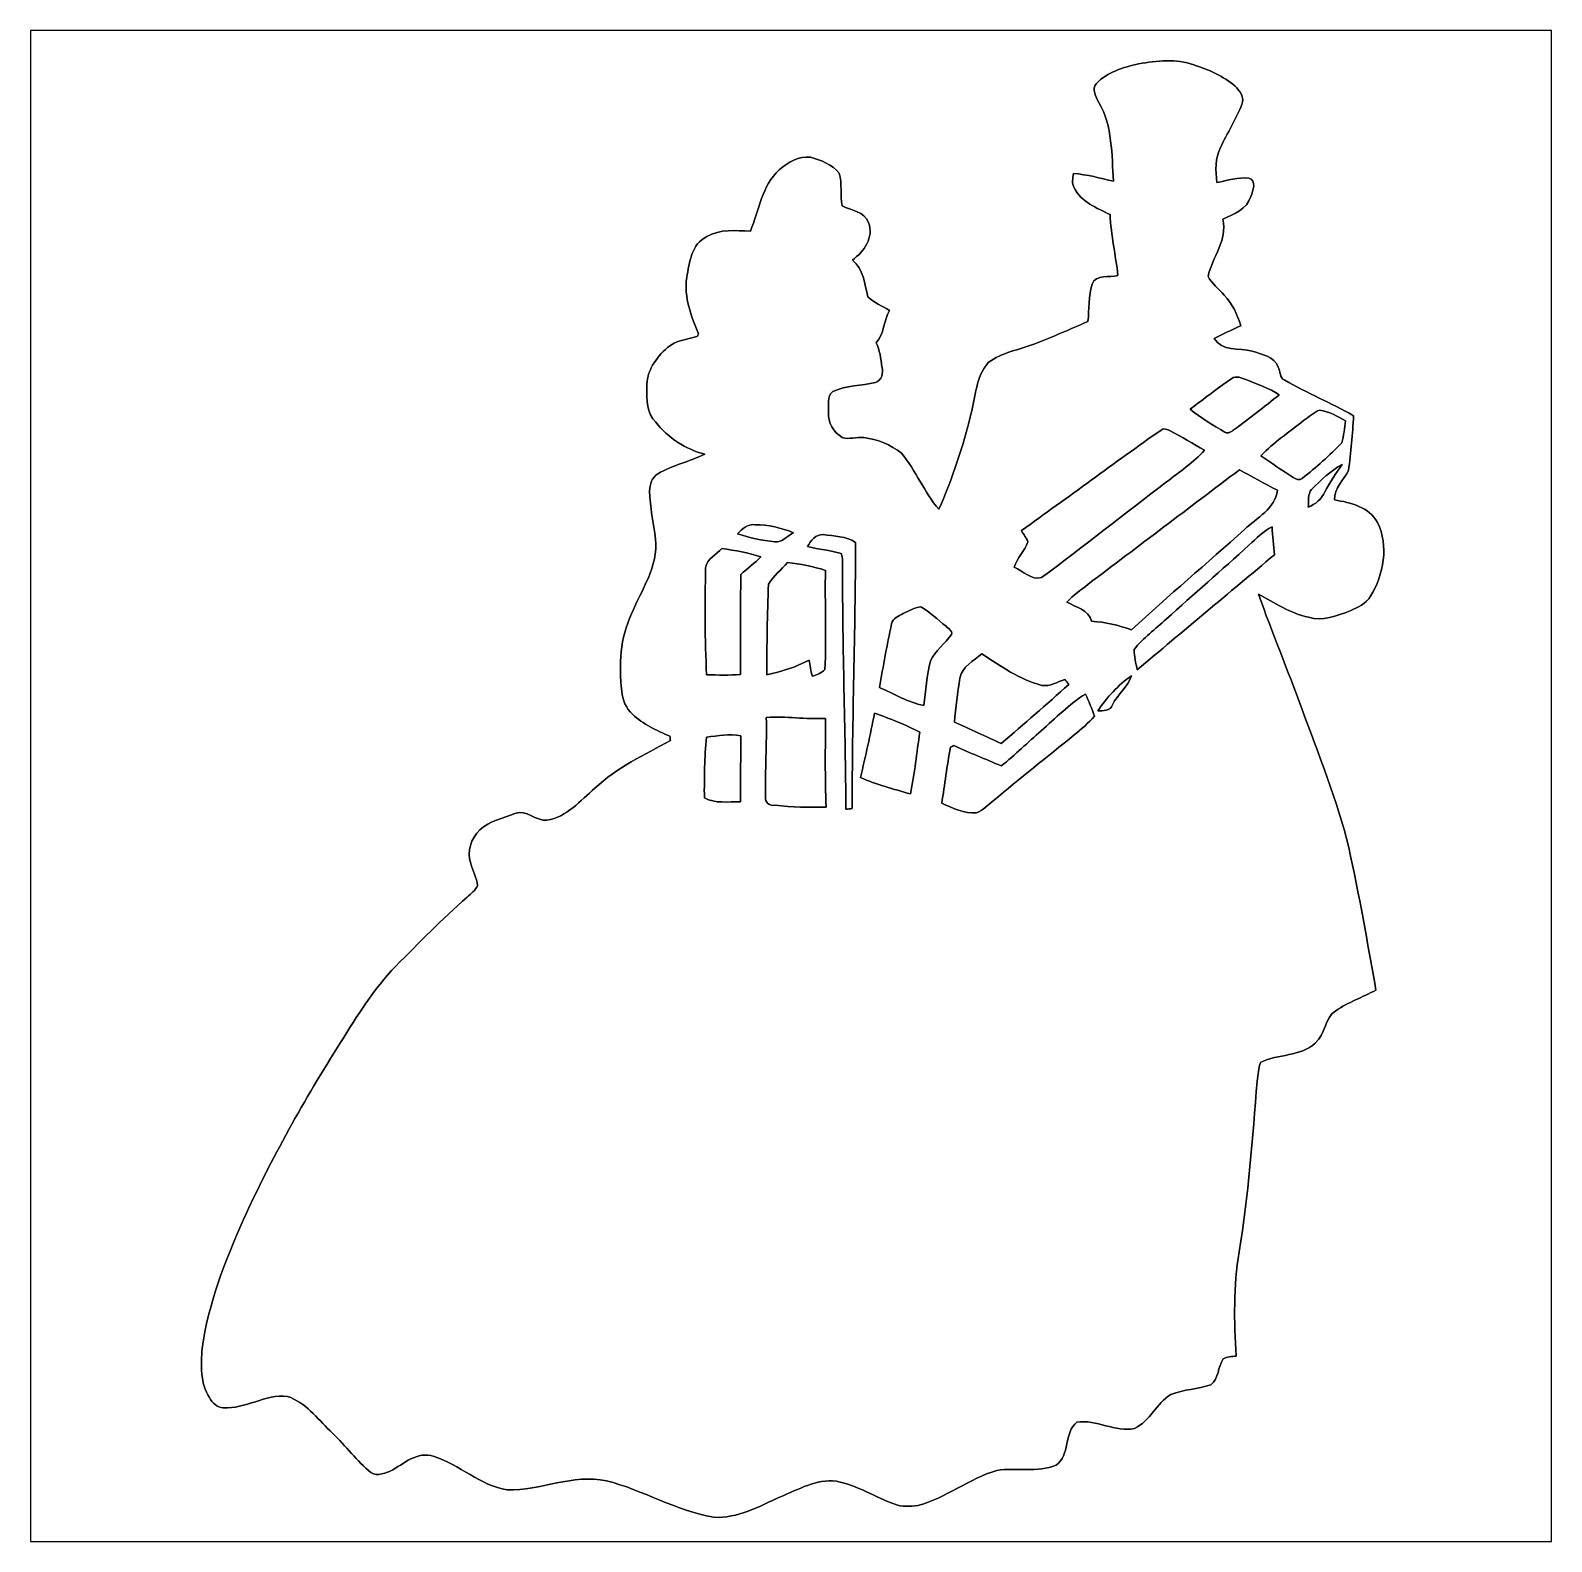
# Model space of a CAD drawing. Header units: centimetres. Extents: x -16.8 to 16.8, y -16.7 to 16.7.
import ezdxf

# ---------------------------------------------------------------- set-up
doc = ezdxf.new("R2010")
doc.units = ezdxf.units.CM
doc.header["$MEASUREMENT"] = 0
doc.layers.add('Layer 1', color=7, linetype='Continuous')

msp = doc.modelspace()

# ---------------------------------------------------------------- linework, layer by layer
at = {"layer": 'Layer 1', "color": 7}
for points, knots in [([(-16.77458, 16.66875), (-16.77458, 16.66875), (16.77458, 16.66875), (16.77458, 16.66875), (16.77458, 16.66875), (16.77458, 16.66875), (16.77458, -16.66875), (16.77458, -16.66875), (16.77458, -16.66875), (16.77458, -16.66875), (-16.77458, -16.66875), (-16.77458, -16.66875), (-16.77458, -16.66875), (-16.77458, -16.66875), (-16.77458, 16.66875), (-16.77458, 16.66875), (-16.77458, 16.66875), (-16.77458, 16.66875), (-16.77458, 16.66875), (-16.77458, 16.66875)], [0, 0, 0, 0, 0.16666667, 0.16666667, 0.16666667, 0.16666667, 0.33333333, 0.33333333, 0.33333333, 0.33333333, 0.5, 0.5, 0.5, 0.5, 0.66666667, 0.66666667, 0.66666667, 0.66666667, 1, 1, 1, 1]), ([(7.66727, 15.93286), (7.33213, 15.85031), (6.97547, 15.75611), (6.73135, 15.49329), (6.73135, 15.49329), (6.63293, 15.36841), (6.72465, 15.20155), (6.78709, 15.07949), (6.78709, 15.07949), (7.0993, 14.55773), (7.06684, 13.92661), (7.11482, 13.34206), (7.11482, 13.34206), (6.82131, 13.4052), (6.53168, 13.49022), (6.23111, 13.51386), (6.23111, 13.51386), (6.2163, 13.40979), (6.1849, 13.29443), (6.24628, 13.19918), (6.24628, 13.19918), (6.40045, 12.88309), (6.74158, 12.74939), (7.03827, 12.60581), (7.03827, 12.60581), (7.05556, 12.15284), (7.15998, 11.7094), (7.21184, 11.26031), (7.21184, 11.26031), (7.02769, 11.20987), (6.72747, 11.29559), (6.63963, 11.07228), (6.63963, 11.07228), (6.56625, 10.80453), (6.57825, 10.5216), (6.54826, 10.24714), (6.54826, 10.24714), (6.15985, 10.08027), (5.77356, 9.90812), (5.38021, 9.7536), (5.38021, 9.7536), (5.03379, 9.62166), (4.64961, 9.5691), (4.34904, 9.33909), (4.34904, 9.33909), (4.0767, 9.02476), (4.07211, 8.5852), (3.9684, 8.20208), (3.9684, 8.20208), (3.79201, 7.48594), (3.56059, 6.77898), (3.26108, 6.10482), (3.26108, 6.10482), (2.93476, 6.48194), (2.75449, 6.95784), (2.43805, 7.3406), (2.43805, 7.3406), (2.19851, 7.52792), (1.90676, 7.65598), (1.60302, 7.68456), (1.60302, 7.68456), (1.44533, 7.70079), (1.28023, 7.63834), (1.12642, 7.6902), (1.12642, 7.6902), (0.94015, 7.80239), (0.81104, 8.01582), (0.82868, 8.23807), (0.82868, 8.23807), (0.83926, 8.38835), (0.78458, 8.59755), (0.92534, 8.70444), (0.92534, 8.70444), (1.21991, 8.83991), (1.55222, 8.82615), (1.86302, 8.9027), (1.86302, 8.9027), (1.99778, 8.94327), (2.04752, 9.12036), (2.00378, 9.24384), (2.00378, 9.24384), (1.98332, 9.42622), (1.95933, 9.61355), (1.87748, 9.77971), (1.87748, 9.77971), (2.05987, 9.97232), (2.04047, 10.26548), (2.17099, 10.48879), (2.17099, 10.48879), (2.0126, 10.58863), (1.83056, 10.6613), (1.69474, 10.79112), (1.69474, 10.79112), (1.62419, 11.07687), (1.59879, 11.40389), (1.35326, 11.60321), (1.35326, 11.60321), (1.61149, 11.78525), (1.8355, 12.1031), (1.70815, 12.43224), (1.70815, 12.43224), (1.62243, 12.67989), (1.32256, 12.69259), (1.12607, 12.79631), (1.12607, 12.79631), (1.08232, 13.03302), (1.13489, 13.28526), (1.06116, 13.51597), (1.06116, 13.51597), (0.91969, 13.71882), (0.65793, 13.79996), (0.43356, 13.87157), (0.43356, 13.87157), (0.17216, 13.90191), (-0.06985, 13.75939), (-0.25894, 13.59394), (-0.25894, 13.59394), (-0.63853, 13.23975), (-0.71155, 12.70459), (-0.89394, 12.24315), (-0.89394, 12.24315), (-1.21744, 12.24915), (-1.56422, 12.29325), (-1.85455, 12.12039), (-1.85455, 12.12039), (-2.19357, 11.96481), (-2.24473, 11.54148), (-2.29976, 11.21798), (-2.29976, 11.21798), (-2.36396, 10.78195), (-2.20098, 10.36637), (-2.03764, 9.97267), (-2.03764, 9.97267), (-2.04646, 9.95786), (-2.06446, 9.92787), (-2.07328, 9.9127), (-2.07328, 9.9127), (-2.29482, 9.85202), (-2.54706, 9.83615), (-2.72309, 9.67176), (-2.72309, 9.67176), (-2.98097, 9.45233), (-3.19193, 9.14188), (-3.18206, 8.79016), (-3.18206, 8.79016), (-3.17853, 8.52558), (-3.18453, 8.2236), (-2.98379, 8.02358), (-2.98379, 8.02358), (-2.71251, 7.67927), (-2.32586, 7.42879), (-1.90147, 7.31979), (-1.90147, 7.31979), (-2.23943, 7.15786), (-2.61444, 7.07884), (-2.93829, 6.88728), (-2.93829, 6.88728), (-3.07164, 6.81179), (-3.10974, 6.65127), (-3.1175, 6.50875), (-3.1175, 6.50875), (-3.11291, 6.15139), (-3.03354, 5.80143), (-2.98838, 5.44865), (-2.98838, 5.44865), (-2.91959, 4.84364), (-3.30341, 4.3307), (-3.51473, 3.79589), (-3.51473, 3.79589), (-3.77366, 3.27096), (-3.79307, 2.66453), (-3.73274, 2.09303), (-3.73274, 2.09303), (-3.71969, 1.90077), (-3.64102, 1.71309), (-3.49744, 1.58256), (-3.49744, 1.58256), (-3.26214, 1.36278), (-2.96298, 1.22661), (-2.67088, 1.09855), (-2.67088, 1.09855), (-2.66841, 1.07491), (-2.66347, 1.02729), (-2.661, 1.0033), (-2.661, 1.0033), (-3.2318, 0.68121), (-3.84845, 0.41416), (-4.32329, -0.05115), (-4.32329, -0.05115), (-4.65138, -0.3175), (-4.94277, -0.68827), (-5.38374, -0.75706), (-5.38374, -0.75706), (-5.62998, -0.77717), (-5.842, -0.50483), (-6.08859, -0.60889), (-6.08859, -0.60889), (-6.35282, -0.71296), (-6.65057, -0.76623), (-6.86364, -0.96767), (-6.86364, -0.96767), (-7.05168, -1.15711), (-7.16598, -1.44427), (-7.05908, -1.70639), (-7.05908, -1.70639), (-7.02804, -1.87325), (-6.92503, -2.02283), (-6.91268, -2.19322), (-6.91268, -2.19322), (-6.95819, -2.30293), (-7.05944, -2.37419), (-7.1434, -2.45322), (-7.1434, -2.45322), (-7.69338, -2.93582), (-8.20843, -3.45687), (-8.71961, -3.98004), (-8.71961, -3.98004), (-9.20926, -4.47322), (-9.56592, -5.07577), (-9.93493, -5.65961), (-9.93493, -5.65961), (-10.73503, -6.91691), (-11.46457, -8.22078), (-12.08193, -9.57792), (-12.08193, -9.57792), (-12.48022, -10.48491), (-12.85452, -11.41836), (-12.98681, -12.40614), (-12.98681, -12.40614), (-13.00692, -12.7695), (-13.04114, -13.17731), (-12.82136, -13.49304), (-12.82136, -13.49304), (-12.77161, -13.61687), (-12.65343, -13.70789), (-12.52008, -13.716), (-12.52008, -13.716), (-12.02619, -13.75304), (-11.59863, -13.40697), (-11.10192, -13.46553), (-11.10192, -13.46553), (-10.71174, -13.60099), (-10.45457, -13.94601), (-10.16706, -14.22435), (-10.16706, -14.22435), (-9.87108, -14.50481), (-9.62237, -14.83148), (-9.31792, -15.10312), (-9.31792, -15.10312), (-9.19374, -15.24388), (-8.98666, -15.18179), (-8.8392, -15.11406), (-8.8392, -15.11406), (-8.53581, -14.95707), (-8.25077, -14.66321), (-7.87365, -14.79021), (-7.87365, -14.79021), (-7.30673, -14.97048), (-6.858, -15.43509), (-6.25828, -15.52998), (-6.25828, -15.52998), (-5.52097, -15.54339), (-4.81365, -15.17262), (-4.07247, -15.32643), (-4.07247, -15.32643), (-3.26249, -15.53139), (-2.534, -15.98789), (-1.70603, -16.13253), (-1.70603, -16.13253), (-1.17263, -16.16322), (-0.70097, -15.88876), (-0.22966, -15.68132), (-0.22966, -15.68132), (0.16228, -15.51764), (0.55668, -15.28445), (1.00013, -15.33878), (1.00013, -15.33878), (1.45909, -15.4245), (1.85314, -15.6905), (2.28741, -15.84678), (2.28741, -15.84678), (2.44898, -15.90604), (2.62537, -15.89546), (2.794, -15.87571), (2.794, -15.87571), (3.41559, -15.70849), (3.92571, -15.27916), (4.54166, -15.09854), (4.54166, -15.09854), (4.97276, -15.03433), (5.43384, -15.15145), (5.8487, -14.986), (5.8487, -14.986), (6.15738, -14.76304), (6.01133, -14.26916), (6.30767, -14.03421), (6.30767, -14.03421), (6.73559, -13.96612), (7.14904, -14.26351), (7.57731, -14.17249), (7.57731, -14.17249), (7.91951, -14.01586), (8.0578, -13.60911), (8.37953, -13.42566), (8.37953, -13.42566), (8.65752, -13.3029), (8.97572, -13.31489), (9.25936, -13.208), (9.25936, -13.208), (9.44774, -13.07641), (9.40329, -12.80795), (9.53488, -12.63967), (9.53488, -12.63967), (9.61355, -12.57759), (9.72397, -12.59381), (9.81745, -12.57582), (9.81745, -12.57582), (9.77159, -11.81065), (9.75536, -11.0363), (9.88519, -10.27818), (9.88519, -10.27818), (10.09015, -9.03005), (10.17834, -7.76711), (10.28206, -6.50804), (10.28206, -6.50804), (10.30887, -6.37293), (10.29547, -6.21947), (10.36179, -6.09459), (10.36179, -6.09459), (10.74208, -5.90303), (11.23844, -5.97782), (11.563, -5.67126), (11.563, -5.67126), (11.78913, -5.48111), (11.76196, -5.12516), (12.01349, -4.95864), (12.01349, -4.95864), (12.28901, -4.7692), (12.60863, -4.65984), (12.90179, -4.50144), (12.90179, -4.50144), (12.7127, -3.45052), (12.53314, -2.39677), (12.3003, -1.35431), (12.3003, -1.35431), (12.04489, -0.30586), (11.63461, 0.69532), (11.26631, 1.70674), (11.26631, 1.70674), (10.95834, 2.5527), (10.60944, 3.38349), (10.31064, 4.23263), (10.31064, 4.23263), (10.67012, 4.04848), (11.00772, 3.80153), (11.41271, 3.72428), (11.41271, 3.72428), (11.72139, 3.62656), (12.04101, 3.75461), (12.32888, 3.86186), (12.32888, 3.86186), (12.49609, 3.94123), (12.68342, 4.02026), (12.7822, 4.18641), (12.7822, 4.18641), (13.07006, 4.66231), (13.1893, 5.29696), (12.93707, 5.81166), (12.93707, 5.81166), (12.75186, 6.15915), (12.34299, 6.25193), (11.98739, 6.31119), (11.98739, 6.31119), (11.98033, 6.5719), (12.18177, 6.74582), (12.29642, 6.95784), (12.29642, 6.95784), (12.35181, 7.35894), (12.38391, 7.76464), (12.40719, 8.16963), (12.40719, 8.16963), (11.91225, 8.45185), (11.38167, 8.66599), (10.88849, 8.95068), (10.88849, 8.95068), (10.77172, 8.99583), (10.79747, 9.15776), (10.74349, 9.24172), (10.74349, 9.24172), (10.66341, 9.47455), (10.37484, 9.52959), (10.16847, 9.59344), (10.16847, 9.59344), (9.88554, 9.66929), (9.50666, 9.58144), (9.33168, 9.87496), (9.33168, 9.87496), (9.52606, 9.97303), (9.72397, 10.06299), (9.92152, 10.15436), (9.92152, 10.15436), (9.84673, 10.39954), (9.73702, 10.63943), (9.55534, 10.82463), (9.55534, 10.82463), (9.44069, 10.96786), (9.28299, 11.07757), (9.19727, 11.24232), (9.19727, 11.24232), (9.29252, 11.66812), (9.62836, 12.03925), (9.52712, 12.5028), (9.52712, 12.5028), (9.7663, 12.6178), (10.05734, 12.72258), (10.14201, 13.00339), (10.14201, 13.00339), (10.19351, 13.12862), (10.27289, 13.36216), (10.09615, 13.4112), (10.09615, 13.4112), (9.85837, 13.43731), (9.62484, 13.35546), (9.39306, 13.31136), (9.39306, 13.31136), (9.36413, 13.57066), (9.34579, 13.85252), (9.47455, 14.08818), (9.47455, 14.08818), (9.62201, 14.4078), (9.81322, 14.7066), (9.94481, 15.03362), (9.94481, 15.03362), (10.00795, 15.18461), (9.90106, 15.33701), (9.79664, 15.43932), (9.79664, 15.43932), (9.53135, 15.66051), (9.21173, 15.80762), (8.884, 15.90851), (8.884, 15.90851), (8.49418, 16.05774), (8.06803, 15.99636), (7.66727, 15.93286)], [0, 0, 0, 0, 0.00892857, 0.00892857, 0.00892857, 0.00892857, 0.01785714, 0.01785714, 0.01785714, 0.01785714, 0.02678571, 0.02678571, 0.02678571, 0.02678571, 0.03571429, 0.03571429, 0.03571429, 0.03571429, 0.04464286, 0.04464286, 0.04464286, 0.04464286, 0.05357143, 0.05357143, 0.05357143, 0.05357143, 0.0625, 0.0625, 0.0625, 0.0625, 0.07142857, 0.07142857, 0.07142857, 0.07142857, 0.08035714, 0.08035714, 0.08035714, 0.08035714, 0.08928571, 0.08928571, 0.08928571, 0.08928571, 0.09821429, 0.09821429, 0.09821429, 0.09821429, 0.10714286, 0.10714286, 0.10714286, 0.10714286, 0.11607143, 0.11607143, 0.11607143, 0.11607143, 0.125, 0.125, 0.125, 0.125, 0.13392857, 0.13392857, 0.13392857, 0.13392857, 0.14285714, 0.14285714, 0.14285714, 0.14285714, 0.15178571, 0.15178571, 0.15178571, 0.15178571, 0.16071429, 0.16071429, 0.16071429, 0.16071429, 0.16964286, 0.16964286, 0.16964286, 0.16964286, 0.17857143, 0.17857143, 0.17857143, 0.17857143, 0.1875, 0.1875, 0.1875, 0.1875, 0.19642857, 0.19642857, 0.19642857, 0.19642857, 0.20535714, 0.20535714, 0.20535714, 0.20535714, 0.21428571, 0.21428571, 0.21428571, 0.21428571, 0.22321429, 0.22321429, 0.22321429, 0.22321429, 0.23214286, 0.23214286, 0.23214286, 0.23214286, 0.24107143, 0.24107143, 0.24107143, 0.24107143, 0.25, 0.25, 0.25, 0.25, 0.25892857, 0.25892857, 0.25892857, 0.25892857, 0.26785714, 0.26785714, 0.26785714, 0.26785714, 0.27678571, 0.27678571, 0.27678571, 0.27678571, 0.28571429, 0.28571429, 0.28571429, 0.28571429, 0.29464286, 0.29464286, 0.29464286, 0.29464286, 0.30357143, 0.30357143, 0.30357143, 0.30357143, 0.3125, 0.3125, 0.3125, 0.3125, 0.32142857, 0.32142857, 0.32142857, 0.32142857, 0.33035714, 0.33035714, 0.33035714, 0.33035714, 0.33928571, 0.33928571, 0.33928571, 0.33928571, 0.34821429, 0.34821429, 0.34821429, 0.34821429, 0.35714286, 0.35714286, 0.35714286, 0.35714286, 0.36607143, 0.36607143, 0.36607143, 0.36607143, 0.375, 0.375, 0.375, 0.375, 0.38392857, 0.38392857, 0.38392857, 0.38392857, 0.39285714, 0.39285714, 0.39285714, 0.39285714, 0.40178571, 0.40178571, 0.40178571, 0.40178571, 0.41071429, 0.41071429, 0.41071429, 0.41071429, 0.41964286, 0.41964286, 0.41964286, 0.41964286, 0.42857143, 0.42857143, 0.42857143, 0.42857143, 0.4375, 0.4375, 0.4375, 0.4375, 0.44642857, 0.44642857, 0.44642857, 0.44642857, 0.45535714, 0.45535714, 0.45535714, 0.45535714, 0.46428571, 0.46428571, 0.46428571, 0.46428571, 0.47321429, 0.47321429, 0.47321429, 0.47321429, 0.48214286, 0.48214286, 0.48214286, 0.48214286, 0.49107143, 0.49107143, 0.49107143, 0.49107143, 0.5, 0.5, 0.5, 0.5, 0.50892857, 0.50892857, 0.50892857, 0.50892857, 0.51785714, 0.51785714, 0.51785714, 0.51785714, 0.52678571, 0.52678571, 0.52678571, 0.52678571, 0.53571429, 0.53571429, 0.53571429, 0.53571429, 0.54464286, 0.54464286, 0.54464286, 0.54464286, 0.55357143, 0.55357143, 0.55357143, 0.55357143, 0.5625, 0.5625, 0.5625, 0.5625, 0.57142857, 0.57142857, 0.57142857, 0.57142857, 0.58035714, 0.58035714, 0.58035714, 0.58035714, 0.58928571, 0.58928571, 0.58928571, 0.58928571, 0.59821429, 0.59821429, 0.59821429, 0.59821429, 0.60714286, 0.60714286, 0.60714286, 0.60714286, 0.61607143, 0.61607143, 0.61607143, 0.61607143, 0.625, 0.625, 0.625, 0.625, 0.63392857, 0.63392857, 0.63392857, 0.63392857, 0.64285714, 0.64285714, 0.64285714, 0.64285714, 0.65178571, 0.65178571, 0.65178571, 0.65178571, 0.66071429, 0.66071429, 0.66071429, 0.66071429, 0.66964286, 0.66964286, 0.66964286, 0.66964286, 0.67857143, 0.67857143, 0.67857143, 0.67857143, 0.6875, 0.6875, 0.6875, 0.6875, 0.69642857, 0.69642857, 0.69642857, 0.69642857, 0.70535714, 0.70535714, 0.70535714, 0.70535714, 0.71428571, 0.71428571, 0.71428571, 0.71428571, 0.72321429, 0.72321429, 0.72321429, 0.72321429, 0.73214286, 0.73214286, 0.73214286, 0.73214286, 0.74107143, 0.74107143, 0.74107143, 0.74107143, 0.75, 0.75, 0.75, 0.75, 0.75892857, 0.75892857, 0.75892857, 0.75892857, 0.76785714, 0.76785714, 0.76785714, 0.76785714, 0.77678571, 0.77678571, 0.77678571, 0.77678571, 0.78571429, 0.78571429, 0.78571429, 0.78571429, 0.79464286, 0.79464286, 0.79464286, 0.79464286, 0.80357143, 0.80357143, 0.80357143, 0.80357143, 0.8125, 0.8125, 0.8125, 0.8125, 0.82142857, 0.82142857, 0.82142857, 0.82142857, 0.83035714, 0.83035714, 0.83035714, 0.83035714, 0.83928571, 0.83928571, 0.83928571, 0.83928571, 0.84821429, 0.84821429, 0.84821429, 0.84821429, 0.85714286, 0.85714286, 0.85714286, 0.85714286, 0.86607143, 0.86607143, 0.86607143, 0.86607143, 0.875, 0.875, 0.875, 0.875, 0.88392857, 0.88392857, 0.88392857, 0.88392857, 0.89285714, 0.89285714, 0.89285714, 0.89285714, 0.90178571, 0.90178571, 0.90178571, 0.90178571, 0.91071429, 0.91071429, 0.91071429, 0.91071429, 0.91964286, 0.91964286, 0.91964286, 0.91964286, 0.92857143, 0.92857143, 0.92857143, 0.92857143, 0.9375, 0.9375, 0.9375, 0.9375, 0.94642857, 0.94642857, 0.94642857, 0.94642857, 0.95535714, 0.95535714, 0.95535714, 0.95535714, 0.96428571, 0.96428571, 0.96428571, 0.96428571, 0.97321429, 0.97321429, 0.97321429, 0.97321429, 0.98214286, 0.98214286, 0.98214286, 0.98214286, 1, 1, 1, 1]), ([(9.71338, 8.98525), (9.81675, 9.06709), (9.9441, 8.99583), (10.05029, 8.9602), (10.05029, 8.9602), (10.29088, 8.85402), (10.54911, 8.77852), (10.76784, 8.62859), (10.76784, 8.62859), (10.4394, 8.37036), (10.11343, 8.1086), (9.77618, 7.86165), (9.77618, 7.86165), (9.71621, 7.82461), (9.64247, 7.76111), (9.57016, 7.80627), (9.57016, 7.80627), (9.30522, 7.95972), (9.03817, 8.1153), (8.80533, 8.31532), (8.80533, 8.31532), (9.10731, 8.53969), (9.40435, 8.77111), (9.71338, 8.98525)], [0, 0, 0, 0, 0.14285714, 0.14285714, 0.14285714, 0.14285714, 0.28571429, 0.28571429, 0.28571429, 0.28571429, 0.42857143, 0.42857143, 0.42857143, 0.42857143, 0.57142857, 0.57142857, 0.57142857, 0.57142857, 0.71428571, 0.71428571, 0.71428571, 0.71428571, 1, 1, 1, 1]), ([(11.30512, 8.06203), (11.42259, 8.13894), (11.52701, 8.2483), (11.66389, 8.29239), (11.66389, 8.29239), (11.8685, 8.26488), (12.04983, 8.15234), (12.23081, 8.05921), (12.23081, 8.05921), (12.20329, 7.89658), (12.19623, 7.7276), (12.14579, 7.57026), (12.14579, 7.57026), (11.87767, 7.28733), (11.58134, 7.0291), (11.27584, 6.78639), (11.27584, 6.78639), (11.21481, 6.73523), (11.13331, 6.77051), (11.07475, 6.80579), (11.07475, 6.80579), (10.83381, 6.95995), (10.60168, 7.12646), (10.36391, 7.28451), (10.36391, 7.28451), (10.64719, 7.57872), (10.98691, 7.80838), (11.30512, 8.06203)], [0, 0, 0, 0, 0.125, 0.125, 0.125, 0.125, 0.25, 0.25, 0.25, 0.25, 0.375, 0.375, 0.375, 0.375, 0.5, 0.5, 0.5, 0.5, 0.625, 0.625, 0.625, 0.625, 0.75, 0.75, 0.75, 0.75, 1, 1, 1, 1]), ([(8.16187, 7.85354), (8.2229, 7.90399), (8.30298, 7.86518), (8.36471, 7.83625), (8.36471, 7.83625), (8.62012, 7.69867), (8.86954, 7.5498), (9.12213, 7.40657), (9.12213, 7.40657), (8.87659, 7.13564), (8.56897, 6.93314), (8.28499, 6.70666), (8.28499, 6.70666), (7.35859, 6.0131), (6.45971, 5.28214), (5.52626, 4.59916), (5.52626, 4.59916), (5.30613, 4.52967), (5.11069, 4.74663), (4.92301, 4.82741), (4.92301, 4.82741), (4.98581, 5.03343), (5.14632, 5.18724), (5.2264, 5.38339), (5.2264, 5.38339), (5.19571, 5.47546), (5.13009, 5.55061), (5.08106, 5.63316), (5.08106, 5.63316), (6.11082, 6.3694), (7.12752, 7.12399), (8.16187, 7.85354)], [0, 0, 0, 0, 0.11111111, 0.11111111, 0.11111111, 0.11111111, 0.22222222, 0.22222222, 0.22222222, 0.22222222, 0.33333333, 0.33333333, 0.33333333, 0.33333333, 0.44444444, 0.44444444, 0.44444444, 0.44444444, 0.55555556, 0.55555556, 0.55555556, 0.55555556, 0.66666667, 0.66666667, 0.66666667, 0.66666667, 0.77777778, 0.77777778, 0.77777778, 0.77777778, 1, 1, 1, 1]), ([(11.48327, 6.54226), (11.68682, 6.74723), (11.89814, 6.95466), (12.1539, 7.09401), (12.1539, 7.09401), (12.01843, 6.89786), (11.88544, 6.69996), (11.77713, 6.48794), (11.77713, 6.48794), (11.69952, 6.33095), (11.56794, 6.20924), (11.40248, 6.15244), (11.40248, 6.15244), (11.43212, 6.27204), (11.38167, 6.44243), (11.48327, 6.54226)], [0, 0, 0, 0, 0.2, 0.2, 0.2, 0.2, 0.4, 0.4, 0.4, 0.4, 0.6, 0.6, 0.6, 0.6, 1, 1, 1, 1]), ([(6.55461, 4.45135), (7.66621, 5.29343), (8.77817, 6.13481), (9.88977, 6.97653), (9.88977, 6.97653), (10.16882, 6.82554), (10.44434, 6.66679), (10.72762, 6.52321), (10.72762, 6.52321), (10.68211, 6.11505), (10.27112, 5.91749), (10.00478, 5.65856), (10.00478, 5.65856), (9.17787, 4.91561), (8.32485, 4.20088), (7.51099, 3.44417), (7.51099, 3.44417), (7.22665, 3.54683), (6.93102, 3.61703), (6.62869, 3.63361), (6.62869, 3.63361), (6.56308, 3.88938), (6.28897, 3.94229), (6.08718, 4.05589), (6.08718, 4.05589), (6.22335, 4.20934), (6.3941, 4.32541), (6.55461, 4.45135)], [0, 0, 0, 0, 0.125, 0.125, 0.125, 0.125, 0.25, 0.25, 0.25, 0.25, 0.375, 0.375, 0.375, 0.375, 0.5, 0.5, 0.5, 0.5, 0.625, 0.625, 0.625, 0.625, 0.75, 0.75, 0.75, 0.75, 1, 1, 1, 1]), ([(-1.17969, 5.56648), (-1.07174, 5.66491), (-0.95744, 5.78697), (-0.79234, 5.76263), (-0.79234, 5.76263), (-0.50165, 5.76686), (-0.21202, 5.69278), (0.0575, 5.588), (0.0575, 5.588), (-0.07832, 5.52591), (-0.19262, 5.36716), (-0.35772, 5.38974), (-0.35772, 5.38974), (-0.63747, 5.41584), (-0.9144, 5.47441), (-1.17969, 5.56648)], [0, 0, 0, 0, 0.2, 0.2, 0.2, 0.2, 0.4, 0.4, 0.4, 0.4, 0.6, 0.6, 0.6, 0.6, 1, 1, 1, 1]), ([(10.10003, 5.31636), (10.26231, 5.45994), (10.41753, 5.61552), (10.60909, 5.72064), (10.60909, 5.72064), (10.61826, 5.51392), (10.64154, 5.30825), (10.66447, 5.10258), (10.66447, 5.10258), (9.65588, 4.25662), (8.64482, 3.41383), (7.63834, 2.5654), (7.63834, 2.5654), (7.59954, 2.71004), (7.57026, 2.85891), (7.56708, 3.00849), (7.56708, 3.00849), (7.76534, 3.2699), (8.03769, 3.4611), (8.27687, 3.68265), (8.27687, 3.68265), (8.88259, 4.22945), (9.49995, 4.76321), (10.10003, 5.31636)], [0, 0, 0, 0, 0.14285714, 0.14285714, 0.14285714, 0.14285714, 0.28571429, 0.28571429, 0.28571429, 0.28571429, 0.42857143, 0.42857143, 0.42857143, 0.42857143, 0.57142857, 0.57142857, 0.57142857, 0.57142857, 0.71428571, 0.71428571, 0.71428571, 0.71428571, 1, 1, 1, 1]), ([(0.36654, 5.28073), (0.4318, 5.41302), (0.5461, 5.55978), (0.71049, 5.54567), (0.71049, 5.54567), (0.94721, 5.51004), (1.2192, 5.51533), (1.42169, 5.37422), (1.42169, 5.37422), (1.42487, 3.41736), (1.34444, 1.46085), (1.35114, -0.49636), (1.35114, -0.49636), (1.30457, -0.502), (1.25801, -0.50765), (1.21214, -0.51364), (1.21214, -0.51364), (1.19874, 1.25589), (1.13312, 3.02472), (1.13736, 4.7946), (1.13736, 4.7946), (1.13277, 4.90502), (1.14618, 5.02073), (1.10596, 5.12621), (1.10596, 5.12621), (0.86466, 5.19959), (0.61136, 5.22252), (0.36654, 5.28073)], [0, 0, 0, 0, 0.125, 0.125, 0.125, 0.125, 0.25, 0.25, 0.25, 0.25, 0.375, 0.375, 0.375, 0.375, 0.5, 0.5, 0.5, 0.5, 0.625, 0.625, 0.625, 0.625, 0.75, 0.75, 0.75, 0.75, 1, 1, 1, 1]), ([(-1.52188, 5.24192), (-1.23225, 5.19536), (-0.94086, 5.14703), (-0.66181, 5.0546), (-0.66181, 5.0546), (-0.80398, 4.91878), (-0.9592, 4.79743), (-1.10808, 4.66937), (-1.10808, 4.66937), (-1.11407, 3.93382), (-1.11054, 3.19828), (-1.11054, 2.46274), (-1.11054, 2.46274), (-1.35925, 2.43381), (-1.61114, 2.45322), (-1.8609, 2.45039), (-1.8609, 2.45039), (-1.90041, 3.23815), (-1.899, 4.02802), (-1.88207, 4.81647), (-1.88207, 4.81647), (-1.85349, 5.01227), (-1.64394, 5.10399), (-1.52188, 5.24192)], [0, 0, 0, 0, 0.14285714, 0.14285714, 0.14285714, 0.14285714, 0.28571429, 0.28571429, 0.28571429, 0.28571429, 0.42857143, 0.42857143, 0.42857143, 0.42857143, 0.57142857, 0.57142857, 0.57142857, 0.57142857, 0.71428571, 0.71428571, 0.71428571, 0.71428571, 1, 1, 1, 1]), ([(-0.07408, 4.92831), (0.20849, 4.89832), (0.48824, 4.84223), (0.75953, 4.75721), (0.75953, 4.75721), (0.74507, 4.02766), (0.78564, 3.29565), (0.74648, 2.56752), (0.74648, 2.56752), (0.67592, 2.48532), (0.56515, 2.45957), (0.46955, 2.41935), (0.46955, 2.41935), (0.43568, 2.53718), (0.41628, 2.65783), (0.39723, 2.77848), (0.39723, 2.77848), (0.10689, 2.61655), (-0.21273, 2.52659), (-0.53375, 2.44969), (-0.53375, 2.44969), (-0.53199, 3.1182), (-0.52317, 3.78707), (-0.49636, 4.45488), (-0.49636, 4.45488), (-0.37994, 4.63268), (-0.21837, 4.77379), (-0.07408, 4.92831)], [0, 0, 0, 0, 0.125, 0.125, 0.125, 0.125, 0.25, 0.25, 0.25, 0.25, 0.375, 0.375, 0.375, 0.375, 0.5, 0.5, 0.5, 0.5, 0.625, 0.625, 0.625, 0.625, 0.75, 0.75, 0.75, 0.75, 1, 1, 1, 1]), ([(2.47403, 3.80683), (2.59962, 3.86115), (2.72415, 3.94053), (2.86279, 3.95076), (2.86279, 3.95076), (3.06493, 3.83364), (3.2385, 3.67277), (3.41983, 3.52531), (3.41983, 3.52531), (3.46886, 3.47557), (3.55953, 3.42688), (3.54295, 3.34222), (3.54295, 3.34222), (3.39372, 3.14184), (3.18488, 2.98697), (3.07305, 2.75907), (3.07305, 2.75907), (2.99579, 2.43628), (2.9785, 2.10291), (2.92735, 1.77553), (2.92735, 1.77553), (2.57881, 1.84326), (2.27295, 2.032), (1.95227, 2.17417), (1.95227, 2.17417), (2.03306, 2.64301), (2.11984, 3.11079), (2.2165, 3.57681), (2.2165, 3.57681), (2.23308, 3.70734), (2.37949, 3.74474), (2.47403, 3.80683)], [0, 0, 0, 0, 0.11111111, 0.11111111, 0.11111111, 0.11111111, 0.22222222, 0.22222222, 0.22222222, 0.22222222, 0.33333333, 0.33333333, 0.33333333, 0.33333333, 0.44444444, 0.44444444, 0.44444444, 0.44444444, 0.55555556, 0.55555556, 0.55555556, 0.55555556, 0.66666667, 0.66666667, 0.66666667, 0.66666667, 0.77777778, 0.77777778, 0.77777778, 0.77777778, 1, 1, 1, 1]), ([(3.72498, 2.3816), (3.76802, 2.63701), (4.03648, 2.7626), (4.21076, 2.91924), (4.21076, 2.91924), (4.62668, 2.64583), (5.04261, 2.34703), (5.53191, 2.22038), (5.53191, 2.22038), (5.71535, 2.18899), (5.87375, 2.29694), (6.04167, 2.34879), (6.04167, 2.34879), (6.07025, 2.31281), (6.09882, 2.27647), (6.1281, 2.24014), (6.1281, 2.24014), (5.63492, 1.80058), (5.14103, 1.36137), (4.63515, 0.93627), (4.63515, 0.93627), (4.29366, 1.09326), (3.95605, 1.25836), (3.60962, 1.40476), (3.60962, 1.40476), (3.62373, 1.73284), (3.67594, 2.0574), (3.72498, 2.3816)], [0, 0, 0, 0, 0.125, 0.125, 0.125, 0.125, 0.25, 0.25, 0.25, 0.25, 0.375, 0.375, 0.375, 0.375, 0.5, 0.5, 0.5, 0.5, 0.625, 0.625, 0.625, 0.625, 0.75, 0.75, 0.75, 0.75, 1, 1, 1, 1]), ([(6.76487, 1.65559), (6.9663, 1.95333), (7.21713, 2.22814), (7.5124, 2.43381), (7.5124, 2.43381), (7.42632, 2.18581), (7.19878, 2.02741), (7.0933, 1.78964), (7.0933, 1.78964), (7.0425, 1.65488), (6.8834, 1.66441), (6.76487, 1.65559)], [0, 0, 0, 0, 0.25, 0.25, 0.25, 0.25, 0.5, 0.5, 0.5, 0.5, 1, 1, 1, 1]), ([(5.51956, 1.21849), (5.83953, 1.49437), (6.1341, 1.80552), (6.49534, 2.02918), (6.49534, 2.02918), (6.56661, 1.86831), (6.6361, 1.70533), (6.69325, 1.53846), (6.69325, 1.53846), (6.55461, 1.39065), (6.4075, 1.25095), (6.2484, 1.12536), (6.2484, 1.12536), (5.64797, 0.64417), (5.04719, 0.16404), (4.4577, -0.3302), (4.4577, -0.3302), (4.33705, -0.41839), (4.23298, -0.53693), (4.09116, -0.59161), (4.09116, -0.59161), (3.82058, -0.61101), (3.56658, -0.49001), (3.32564, -0.381), (3.32564, -0.381), (3.38914, 0.03104), (3.43994, 0.44521), (3.51719, 0.85513), (3.51719, 0.85513), (3.53519, 0.86431), (3.57187, 0.88265), (3.58987, 0.89182), (3.58987, 0.89182), (3.93594, 0.73554), (4.28766, 0.59196), (4.63726, 0.44415), (4.63726, 0.44415), (4.94489, 0.68686), (5.22323, 0.96308), (5.51956, 1.21849)], [0, 0, 0, 0, 0.09090909, 0.09090909, 0.09090909, 0.09090909, 0.18181818, 0.18181818, 0.18181818, 0.18181818, 0.27272727, 0.27272727, 0.27272727, 0.27272727, 0.36363636, 0.36363636, 0.36363636, 0.36363636, 0.45454545, 0.45454545, 0.45454545, 0.45454545, 0.54545455, 0.54545455, 0.54545455, 0.54545455, 0.63636364, 0.63636364, 0.63636364, 0.63636364, 0.72727273, 0.72727273, 0.72727273, 0.72727273, 0.81818182, 0.81818182, 0.81818182, 0.81818182, 1, 1, 1, 1]), ([(-0.54434, 1.51271), (-0.10971, 1.54481), (0.32314, 1.46685), (0.75741, 1.49013), (0.75741, 1.49013), (0.76341, 0.83855), (0.74224, 0.18591), (0.77788, -0.46531), (0.77788, -0.46531), (0.40111, -0.47731), (0.02222, -0.46778), (-0.35207, -0.42439), (-0.35207, -0.42439), (-0.48189, -0.45896), (-0.56903, -0.35031), (-0.56515, -0.24165), (-0.56515, -0.24165), (-0.56656, 0.34325), (-0.53516, 0.92781), (-0.54434, 1.51271)], [0, 0, 0, 0, 0.16666667, 0.16666667, 0.16666667, 0.16666667, 0.33333333, 0.33333333, 0.33333333, 0.33333333, 0.5, 0.5, 0.5, 0.5, 0.66666667, 0.66666667, 0.66666667, 0.66666667, 1, 1, 1, 1]), ([(1.84256, 1.60761), (2.18299, 1.4859), (2.52166, 1.35431), (2.84304, 1.18745), (2.84304, 1.18745), (2.77036, 0.73378), (2.72979, 0.27481), (2.63419, -0.17533), (2.63419, -0.17533), (2.26307, -0.06632), (1.88489, 0.02928), (1.53, 0.1845), (1.53, 0.1845), (1.64783, 0.65581), (1.7466, 1.13171), (1.84256, 1.60761)], [0, 0, 0, 0, 0.2, 0.2, 0.2, 0.2, 0.4, 0.4, 0.4, 0.4, 0.6, 0.6, 0.6, 0.6, 1, 1, 1, 1]), ([(-1.86161, 1.07668), (-1.6129, 1.11125), (-1.35784, 1.15535), (-1.10772, 1.10949), (-1.10772, 1.10949), (-1.11054, 0.6223), (-1.11054, 0.13511), (-1.11407, -0.35243), (-1.11407, -0.35243), (-1.37724, -0.33937), (-1.68028, -0.39793), (-1.91064, -0.25894), (-1.91064, -0.25894), (-1.91417, 0.18627), (-1.90818, 0.63359), (-1.86161, 1.07668)], [0, 0, 0, 0, 0.2, 0.2, 0.2, 0.2, 0.4, 0.4, 0.4, 0.4, 0.6, 0.6, 0.6, 0.6, 1, 1, 1, 1])]:
    msp.add_open_spline(points, degree=3, knots=knots, dxfattribs=at)
at = {"layer": 'Layer 1', "color": 250}
for points, knots in [([(7.66727, 15.93286), (8.06803, 15.99636), (8.49418, 16.05774), (8.884, 15.90851), (8.884, 15.90851), (9.21173, 15.80762), (9.53135, 15.66051), (9.79664, 15.43932), (9.79664, 15.43932), (9.90106, 15.33701), (10.00795, 15.18461), (9.94481, 15.03362), (9.94481, 15.03362), (9.81322, 14.7066), (9.62201, 14.4078), (9.47455, 14.08818), (9.47455, 14.08818), (9.34579, 13.85252), (9.36413, 13.57066), (9.39306, 13.31136), (9.39306, 13.31136), (9.62484, 13.35546), (9.85837, 13.43731), (10.09615, 13.4112), (10.09615, 13.4112), (10.27289, 13.36216), (10.19351, 13.12862), (10.14201, 13.00339), (10.14201, 13.00339), (10.05734, 12.72258), (9.7663, 12.6178), (9.52712, 12.5028), (9.52712, 12.5028), (9.62836, 12.03925), (9.29252, 11.66812), (9.19727, 11.24232), (9.19727, 11.24232), (9.28299, 11.07757), (9.44069, 10.96786), (9.55534, 10.82463), (9.55534, 10.82463), (9.73702, 10.63943), (9.84673, 10.39954), (9.92152, 10.15436), (9.92152, 10.15436), (9.72397, 10.06299), (9.52606, 9.97303), (9.33168, 9.87496), (9.33168, 9.87496), (9.50666, 9.58144), (9.88554, 9.66929), (10.16847, 9.59344), (10.16847, 9.59344), (10.37484, 9.52959), (10.66341, 9.47455), (10.74349, 9.24172), (10.74349, 9.24172), (10.79747, 9.15776), (10.77172, 8.99583), (10.88849, 8.95068), (10.88849, 8.95068), (11.38167, 8.66599), (11.91225, 8.45185), (12.40719, 8.16963), (12.40719, 8.16963), (12.38391, 7.76464), (12.35181, 7.35894), (12.29642, 6.95784), (12.29642, 6.95784), (12.18177, 6.74582), (11.98033, 6.5719), (11.98739, 6.31119), (11.98739, 6.31119), (12.34299, 6.25193), (12.75186, 6.15915), (12.93707, 5.81166), (12.93707, 5.81166), (13.1893, 5.29696), (13.07006, 4.66231), (12.7822, 4.18641), (12.7822, 4.18641), (12.68342, 4.02026), (12.49609, 3.94123), (12.32888, 3.86186), (12.32888, 3.86186), (12.04101, 3.75461), (11.72139, 3.62656), (11.41271, 3.72428), (11.41271, 3.72428), (11.00772, 3.80153), (10.67012, 4.04848), (10.31064, 4.23263), (10.31064, 4.23263), (10.60944, 3.38349), (10.95834, 2.5527), (11.26631, 1.70674), (11.26631, 1.70674), (11.63461, 0.69532), (12.04489, -0.30586), (12.3003, -1.35431), (12.3003, -1.35431), (12.53314, -2.39677), (12.7127, -3.45052), (12.90179, -4.50144), (12.90179, -4.50144), (12.60863, -4.65984), (12.28901, -4.7692), (12.01349, -4.95864), (12.01349, -4.95864), (11.76196, -5.12516), (11.78913, -5.48111), (11.563, -5.67126), (11.563, -5.67126), (11.23844, -5.97782), (10.74208, -5.90303), (10.36179, -6.09459), (10.36179, -6.09459), (10.29547, -6.21947), (10.30887, -6.37293), (10.28206, -6.50804), (10.28206, -6.50804), (10.17834, -7.76711), (10.09015, -9.03005), (9.88519, -10.27818), (9.88519, -10.27818), (9.75536, -11.0363), (9.77159, -11.81065), (9.81745, -12.57582), (9.81745, -12.57582), (9.72397, -12.59381), (9.61355, -12.57759), (9.53488, -12.63967), (9.53488, -12.63967), (9.40329, -12.80795), (9.44774, -13.07641), (9.25936, -13.208), (9.25936, -13.208), (8.97572, -13.31489), (8.65752, -13.3029), (8.37953, -13.42566), (8.37953, -13.42566), (8.0578, -13.60911), (7.91951, -14.01586), (7.57731, -14.17249), (7.57731, -14.17249), (7.14904, -14.26351), (6.73559, -13.96612), (6.30767, -14.03421), (6.30767, -14.03421), (6.01133, -14.26916), (6.15738, -14.76304), (5.8487, -14.986), (5.8487, -14.986), (5.43384, -15.15145), (4.97276, -15.03433), (4.54166, -15.09854), (4.54166, -15.09854), (3.92571, -15.27916), (3.41559, -15.70849), (2.794, -15.87571), (2.794, -15.87571), (2.62537, -15.89546), (2.44898, -15.90604), (2.28741, -15.84678), (2.28741, -15.84678), (1.85314, -15.6905), (1.45909, -15.4245), (1.00013, -15.33878), (1.00013, -15.33878), (0.55668, -15.28445), (0.16228, -15.51764), (-0.22966, -15.68132), (-0.22966, -15.68132), (-0.70097, -15.88876), (-1.17263, -16.16322), (-1.70603, -16.13253), (-1.70603, -16.13253), (-2.534, -15.98789), (-3.26249, -15.53139), (-4.07247, -15.32643), (-4.07247, -15.32643), (-4.81365, -15.17262), (-5.52097, -15.54339), (-6.25828, -15.52998), (-6.25828, -15.52998), (-6.858, -15.43509), (-7.30673, -14.97048), (-7.87365, -14.79021), (-7.87365, -14.79021), (-8.25077, -14.66321), (-8.53581, -14.95707), (-8.8392, -15.11406), (-8.8392, -15.11406), (-8.98666, -15.18179), (-9.19374, -15.24388), (-9.31792, -15.10312), (-9.31792, -15.10312), (-9.62237, -14.83148), (-9.87108, -14.50481), (-10.16706, -14.22435), (-10.16706, -14.22435), (-10.45457, -13.94601), (-10.71174, -13.60099), (-11.10192, -13.46553), (-11.10192, -13.46553), (-11.59863, -13.40697), (-12.02619, -13.75304), (-12.52008, -13.716), (-12.52008, -13.716), (-12.65343, -13.70789), (-12.77161, -13.61687), (-12.82136, -13.49304), (-12.82136, -13.49304), (-13.04114, -13.17731), (-13.00692, -12.7695), (-12.98681, -12.40614), (-12.98681, -12.40614), (-12.85452, -11.41836), (-12.48022, -10.48491), (-12.08193, -9.57792), (-12.08193, -9.57792), (-11.46457, -8.22078), (-10.73503, -6.91691), (-9.93493, -5.65961), (-9.93493, -5.65961), (-9.56592, -5.07577), (-9.20926, -4.47322), (-8.71961, -3.98004), (-8.71961, -3.98004), (-8.20843, -3.45687), (-7.69338, -2.93582), (-7.1434, -2.45322), (-7.1434, -2.45322), (-7.05944, -2.37419), (-6.95819, -2.30293), (-6.91268, -2.19322), (-6.91268, -2.19322), (-6.92503, -2.02283), (-7.02804, -1.87325), (-7.05908, -1.70639), (-7.05908, -1.70639), (-7.16598, -1.44427), (-7.05168, -1.15711), (-6.86364, -0.96767), (-6.86364, -0.96767), (-6.65057, -0.76623), (-6.35282, -0.71296), (-6.08859, -0.60889), (-6.08859, -0.60889), (-5.842, -0.50483), (-5.62998, -0.77717), (-5.38374, -0.75706), (-5.38374, -0.75706), (-4.94277, -0.68827), (-4.65138, -0.3175), (-4.32329, -0.05115), (-4.32329, -0.05115), (-3.84845, 0.41416), (-3.2318, 0.68121), (-2.661, 1.0033), (-2.661, 1.0033), (-2.66347, 1.02729), (-2.66841, 1.07491), (-2.67088, 1.09855), (-2.67088, 1.09855), (-2.96298, 1.22661), (-3.26214, 1.36278), (-3.49744, 1.58256), (-3.49744, 1.58256), (-3.64102, 1.71309), (-3.71969, 1.90077), (-3.73274, 2.09303), (-3.73274, 2.09303), (-3.79307, 2.66453), (-3.77366, 3.27096), (-3.51473, 3.79589), (-3.51473, 3.79589), (-3.30341, 4.3307), (-2.91959, 4.84364), (-2.98838, 5.44865), (-2.98838, 5.44865), (-3.03354, 5.80143), (-3.11291, 6.15139), (-3.1175, 6.50875), (-3.1175, 6.50875), (-3.10974, 6.65127), (-3.07164, 6.81179), (-2.93829, 6.88728), (-2.93829, 6.88728), (-2.61444, 7.07884), (-2.23943, 7.15786), (-1.90147, 7.31979), (-1.90147, 7.31979), (-2.32586, 7.42879), (-2.71251, 7.67927), (-2.98379, 8.02358), (-2.98379, 8.02358), (-3.18453, 8.2236), (-3.17853, 8.52558), (-3.18206, 8.79016), (-3.18206, 8.79016), (-3.19193, 9.14188), (-2.98097, 9.45233), (-2.72309, 9.67176), (-2.72309, 9.67176), (-2.54706, 9.83615), (-2.29482, 9.85202), (-2.07328, 9.9127), (-2.07328, 9.9127), (-2.06446, 9.92787), (-2.04646, 9.95786), (-2.03764, 9.97267), (-2.03764, 9.97267), (-2.20098, 10.36637), (-2.36396, 10.78195), (-2.29976, 11.21798), (-2.29976, 11.21798), (-2.24473, 11.54148), (-2.19357, 11.96481), (-1.85455, 12.12039), (-1.85455, 12.12039), (-1.56422, 12.29325), (-1.21744, 12.24915), (-0.89394, 12.24315), (-0.89394, 12.24315), (-0.71155, 12.70459), (-0.63853, 13.23975), (-0.25894, 13.59394), (-0.25894, 13.59394), (-0.06985, 13.75939), (0.17216, 13.90191), (0.43356, 13.87157), (0.43356, 13.87157), (0.65793, 13.79996), (0.91969, 13.71882), (1.06116, 13.51597), (1.06116, 13.51597), (1.13489, 13.28526), (1.08232, 13.03302), (1.12607, 12.79631), (1.12607, 12.79631), (1.32256, 12.69259), (1.62243, 12.67989), (1.70815, 12.43224), (1.70815, 12.43224), (1.8355, 12.1031), (1.61149, 11.78525), (1.35326, 11.60321), (1.35326, 11.60321), (1.59879, 11.40389), (1.62419, 11.07687), (1.69474, 10.79112), (1.69474, 10.79112), (1.83056, 10.6613), (2.0126, 10.58863), (2.17099, 10.48879), (2.17099, 10.48879), (2.04047, 10.26548), (2.05987, 9.97232), (1.87748, 9.77971), (1.87748, 9.77971), (1.95933, 9.61355), (1.98332, 9.42622), (2.00378, 9.24384), (2.00378, 9.24384), (2.04752, 9.12036), (1.99778, 8.94327), (1.86302, 8.9027), (1.86302, 8.9027), (1.55222, 8.82615), (1.21991, 8.83991), (0.92534, 8.70444), (0.92534, 8.70444), (0.78458, 8.59755), (0.83926, 8.38835), (0.82868, 8.23807), (0.82868, 8.23807), (0.81104, 8.01582), (0.94015, 7.80239), (1.12642, 7.6902), (1.12642, 7.6902), (1.28023, 7.63834), (1.44533, 7.70079), (1.60302, 7.68456), (1.60302, 7.68456), (1.90676, 7.65598), (2.19851, 7.52792), (2.43805, 7.3406), (2.43805, 7.3406), (2.75449, 6.95784), (2.93476, 6.48194), (3.26108, 6.10482), (3.26108, 6.10482), (3.56059, 6.77898), (3.79201, 7.48594), (3.9684, 8.20208), (3.9684, 8.20208), (4.07211, 8.5852), (4.0767, 9.02476), (4.34904, 9.33909), (4.34904, 9.33909), (4.64961, 9.5691), (5.03379, 9.62166), (5.38021, 9.7536), (5.38021, 9.7536), (5.77356, 9.90812), (6.15985, 10.08027), (6.54826, 10.24714), (6.54826, 10.24714), (6.57825, 10.5216), (6.56625, 10.80453), (6.63963, 11.07228), (6.63963, 11.07228), (6.72747, 11.29559), (7.02769, 11.20987), (7.21184, 11.26031), (7.21184, 11.26031), (7.15998, 11.7094), (7.05556, 12.15284), (7.03827, 12.60581), (7.03827, 12.60581), (6.74158, 12.74939), (6.40045, 12.88309), (6.24628, 13.19918), (6.24628, 13.19918), (6.1849, 13.29443), (6.2163, 13.40979), (6.23111, 13.51386), (6.23111, 13.51386), (6.53168, 13.49022), (6.82131, 13.4052), (7.11482, 13.34206), (7.11482, 13.34206), (7.06684, 13.92661), (7.0993, 14.55773), (6.78709, 15.07949), (6.78709, 15.07949), (6.72465, 15.20155), (6.63293, 15.36841), (6.73135, 15.49329), (6.73135, 15.49329), (6.97547, 15.75611), (7.33213, 15.85031), (7.66727, 15.93286), (7.66727, 15.93286), (7.66727, 15.93286), (7.66727, 15.93286), (7.66727, 15.93286)], [0, 0, 0, 0, 0.00884956, 0.00884956, 0.00884956, 0.00884956, 0.01769912, 0.01769912, 0.01769912, 0.01769912, 0.02654867, 0.02654867, 0.02654867, 0.02654867, 0.03539823, 0.03539823, 0.03539823, 0.03539823, 0.04424779, 0.04424779, 0.04424779, 0.04424779, 0.05309735, 0.05309735, 0.05309735, 0.05309735, 0.0619469, 0.0619469, 0.0619469, 0.0619469, 0.07079646, 0.07079646, 0.07079646, 0.07079646, 0.07964602, 0.07964602, 0.07964602, 0.07964602, 0.08849558, 0.08849558, 0.08849558, 0.08849558, 0.09734513, 0.09734513, 0.09734513, 0.09734513, 0.10619469, 0.10619469, 0.10619469, 0.10619469, 0.11504425, 0.11504425, 0.11504425, 0.11504425, 0.12389381, 0.12389381, 0.12389381, 0.12389381, 0.13274336, 0.13274336, 0.13274336, 0.13274336, 0.14159292, 0.14159292, 0.14159292, 0.14159292, 0.15044248, 0.15044248, 0.15044248, 0.15044248, 0.15929204, 0.15929204, 0.15929204, 0.15929204, 0.16814159, 0.16814159, 0.16814159, 0.16814159, 0.17699115, 0.17699115, 0.17699115, 0.17699115, 0.18584071, 0.18584071, 0.18584071, 0.18584071, 0.19469027, 0.19469027, 0.19469027, 0.19469027, 0.20353982, 0.20353982, 0.20353982, 0.20353982, 0.21238938, 0.21238938, 0.21238938, 0.21238938, 0.22123894, 0.22123894, 0.22123894, 0.22123894, 0.2300885, 0.2300885, 0.2300885, 0.2300885, 0.23893805, 0.23893805, 0.23893805, 0.23893805, 0.24778761, 0.24778761, 0.24778761, 0.24778761, 0.25663717, 0.25663717, 0.25663717, 0.25663717, 0.26548673, 0.26548673, 0.26548673, 0.26548673, 0.27433628, 0.27433628, 0.27433628, 0.27433628, 0.28318584, 0.28318584, 0.28318584, 0.28318584, 0.2920354, 0.2920354, 0.2920354, 0.2920354, 0.30088496, 0.30088496, 0.30088496, 0.30088496, 0.30973451, 0.30973451, 0.30973451, 0.30973451, 0.31858407, 0.31858407, 0.31858407, 0.31858407, 0.32743363, 0.32743363, 0.32743363, 0.32743363, 0.33628319, 0.33628319, 0.33628319, 0.33628319, 0.34513274, 0.34513274, 0.34513274, 0.34513274, 0.3539823, 0.3539823, 0.3539823, 0.3539823, 0.36283186, 0.36283186, 0.36283186, 0.36283186, 0.37168142, 0.37168142, 0.37168142, 0.37168142, 0.38053097, 0.38053097, 0.38053097, 0.38053097, 0.38938053, 0.38938053, 0.38938053, 0.38938053, 0.39823009, 0.39823009, 0.39823009, 0.39823009, 0.40707965, 0.40707965, 0.40707965, 0.40707965, 0.4159292, 0.4159292, 0.4159292, 0.4159292, 0.42477876, 0.42477876, 0.42477876, 0.42477876, 0.43362832, 0.43362832, 0.43362832, 0.43362832, 0.44247788, 0.44247788, 0.44247788, 0.44247788, 0.45132743, 0.45132743, 0.45132743, 0.45132743, 0.46017699, 0.46017699, 0.46017699, 0.46017699, 0.46902655, 0.46902655, 0.46902655, 0.46902655, 0.47787611, 0.47787611, 0.47787611, 0.47787611, 0.48672566, 0.48672566, 0.48672566, 0.48672566, 0.49557522, 0.49557522, 0.49557522, 0.49557522, 0.50442478, 0.50442478, 0.50442478, 0.50442478, 0.51327434, 0.51327434, 0.51327434, 0.51327434, 0.52212389, 0.52212389, 0.52212389, 0.52212389, 0.53097345, 0.53097345, 0.53097345, 0.53097345, 0.53982301, 0.53982301, 0.53982301, 0.53982301, 0.54867257, 0.54867257, 0.54867257, 0.54867257, 0.55752212, 0.55752212, 0.55752212, 0.55752212, 0.56637168, 0.56637168, 0.56637168, 0.56637168, 0.57522124, 0.57522124, 0.57522124, 0.57522124, 0.5840708, 0.5840708, 0.5840708, 0.5840708, 0.59292035, 0.59292035, 0.59292035, 0.59292035, 0.60176991, 0.60176991, 0.60176991, 0.60176991, 0.61061947, 0.61061947, 0.61061947, 0.61061947, 0.61946903, 0.61946903, 0.61946903, 0.61946903, 0.62831858, 0.62831858, 0.62831858, 0.62831858, 0.63716814, 0.63716814, 0.63716814, 0.63716814, 0.6460177, 0.6460177, 0.6460177, 0.6460177, 0.65486726, 0.65486726, 0.65486726, 0.65486726, 0.66371681, 0.66371681, 0.66371681, 0.66371681, 0.67256637, 0.67256637, 0.67256637, 0.67256637, 0.68141593, 0.68141593, 0.68141593, 0.68141593, 0.69026549, 0.69026549, 0.69026549, 0.69026549, 0.69911504, 0.69911504, 0.69911504, 0.69911504, 0.7079646, 0.7079646, 0.7079646, 0.7079646, 0.71681416, 0.71681416, 0.71681416, 0.71681416, 0.72566372, 0.72566372, 0.72566372, 0.72566372, 0.73451327, 0.73451327, 0.73451327, 0.73451327, 0.74336283, 0.74336283, 0.74336283, 0.74336283, 0.75221239, 0.75221239, 0.75221239, 0.75221239, 0.76106195, 0.76106195, 0.76106195, 0.76106195, 0.7699115, 0.7699115, 0.7699115, 0.7699115, 0.77876106, 0.77876106, 0.77876106, 0.77876106, 0.78761062, 0.78761062, 0.78761062, 0.78761062, 0.79646018, 0.79646018, 0.79646018, 0.79646018, 0.80530973, 0.80530973, 0.80530973, 0.80530973, 0.81415929, 0.81415929, 0.81415929, 0.81415929, 0.82300885, 0.82300885, 0.82300885, 0.82300885, 0.83185841, 0.83185841, 0.83185841, 0.83185841, 0.84070796, 0.84070796, 0.84070796, 0.84070796, 0.84955752, 0.84955752, 0.84955752, 0.84955752, 0.85840708, 0.85840708, 0.85840708, 0.85840708, 0.86725664, 0.86725664, 0.86725664, 0.86725664, 0.87610619, 0.87610619, 0.87610619, 0.87610619, 0.88495575, 0.88495575, 0.88495575, 0.88495575, 0.89380531, 0.89380531, 0.89380531, 0.89380531, 0.90265487, 0.90265487, 0.90265487, 0.90265487, 0.91150442, 0.91150442, 0.91150442, 0.91150442, 0.92035398, 0.92035398, 0.92035398, 0.92035398, 0.92920354, 0.92920354, 0.92920354, 0.92920354, 0.9380531, 0.9380531, 0.9380531, 0.9380531, 0.94690265, 0.94690265, 0.94690265, 0.94690265, 0.95575221, 0.95575221, 0.95575221, 0.95575221, 0.96460177, 0.96460177, 0.96460177, 0.96460177, 0.97345133, 0.97345133, 0.97345133, 0.97345133, 0.98230088, 0.98230088, 0.98230088, 0.98230088, 1, 1, 1, 1]), ([(9.71338, 8.98525), (9.40435, 8.77111), (9.10731, 8.53969), (8.80533, 8.31532), (8.80533, 8.31532), (9.03817, 8.1153), (9.30522, 7.95972), (9.57016, 7.80627), (9.57016, 7.80627), (9.64247, 7.76111), (9.71621, 7.82461), (9.77618, 7.86165), (9.77618, 7.86165), (10.11343, 8.1086), (10.4394, 8.37036), (10.76784, 8.62859), (10.76784, 8.62859), (10.54911, 8.77852), (10.29088, 8.85402), (10.05029, 8.9602), (10.05029, 8.9602), (9.9441, 8.99583), (9.81675, 9.06709), (9.71338, 8.98525), (9.71338, 8.98525), (9.71338, 8.98525), (9.71338, 8.98525), (9.71338, 8.98525)], [0, 0, 0, 0, 0.125, 0.125, 0.125, 0.125, 0.25, 0.25, 0.25, 0.25, 0.375, 0.375, 0.375, 0.375, 0.5, 0.5, 0.5, 0.5, 0.625, 0.625, 0.625, 0.625, 0.75, 0.75, 0.75, 0.75, 1, 1, 1, 1]), ([(11.30512, 8.06203), (10.98691, 7.80838), (10.64719, 7.57872), (10.36391, 7.28451), (10.36391, 7.28451), (10.60168, 7.12646), (10.83381, 6.95995), (11.07475, 6.80579), (11.07475, 6.80579), (11.13331, 6.77051), (11.21481, 6.73523), (11.27584, 6.78639), (11.27584, 6.78639), (11.58134, 7.0291), (11.87767, 7.28733), (12.14579, 7.57026), (12.14579, 7.57026), (12.19623, 7.7276), (12.20329, 7.89658), (12.23081, 8.05921), (12.23081, 8.05921), (12.04983, 8.15234), (11.8685, 8.26488), (11.66389, 8.29239), (11.66389, 8.29239), (11.52701, 8.2483), (11.42259, 8.13894), (11.30512, 8.06203), (11.30512, 8.06203), (11.30512, 8.06203), (11.30512, 8.06203), (11.30512, 8.06203)], [0, 0, 0, 0, 0.11111111, 0.11111111, 0.11111111, 0.11111111, 0.22222222, 0.22222222, 0.22222222, 0.22222222, 0.33333333, 0.33333333, 0.33333333, 0.33333333, 0.44444444, 0.44444444, 0.44444444, 0.44444444, 0.55555556, 0.55555556, 0.55555556, 0.55555556, 0.66666667, 0.66666667, 0.66666667, 0.66666667, 0.77777778, 0.77777778, 0.77777778, 0.77777778, 1, 1, 1, 1]), ([(8.16187, 7.85354), (7.12752, 7.12399), (6.11082, 6.3694), (5.08106, 5.63316), (5.08106, 5.63316), (5.13009, 5.55061), (5.19571, 5.47546), (5.2264, 5.38339), (5.2264, 5.38339), (5.14632, 5.18724), (4.98581, 5.03343), (4.92301, 4.82741), (4.92301, 4.82741), (5.11069, 4.74663), (5.30613, 4.52967), (5.52626, 4.59916), (5.52626, 4.59916), (6.45971, 5.28214), (7.35859, 6.0131), (8.28499, 6.70666), (8.28499, 6.70666), (8.56897, 6.93314), (8.87659, 7.13564), (9.12213, 7.40657), (9.12213, 7.40657), (8.86954, 7.5498), (8.62012, 7.69867), (8.36471, 7.83625), (8.36471, 7.83625), (8.30298, 7.86518), (8.2229, 7.90399), (8.16187, 7.85354), (8.16187, 7.85354), (8.16187, 7.85354), (8.16187, 7.85354), (8.16187, 7.85354)], [0, 0, 0, 0, 0.1, 0.1, 0.1, 0.1, 0.2, 0.2, 0.2, 0.2, 0.3, 0.3, 0.3, 0.3, 0.4, 0.4, 0.4, 0.4, 0.5, 0.5, 0.5, 0.5, 0.6, 0.6, 0.6, 0.6, 0.7, 0.7, 0.7, 0.7, 0.8, 0.8, 0.8, 0.8, 1, 1, 1, 1]), ([(11.48327, 6.54226), (11.38167, 6.44243), (11.43212, 6.27204), (11.40248, 6.15244), (11.40248, 6.15244), (11.56794, 6.20924), (11.69952, 6.33095), (11.77713, 6.48794), (11.77713, 6.48794), (11.88544, 6.69996), (12.01843, 6.89786), (12.1539, 7.09401), (12.1539, 7.09401), (11.89814, 6.95466), (11.68682, 6.74723), (11.48327, 6.54226), (11.48327, 6.54226), (11.48327, 6.54226), (11.48327, 6.54226), (11.48327, 6.54226)], [0, 0, 0, 0, 0.16666667, 0.16666667, 0.16666667, 0.16666667, 0.33333333, 0.33333333, 0.33333333, 0.33333333, 0.5, 0.5, 0.5, 0.5, 0.66666667, 0.66666667, 0.66666667, 0.66666667, 1, 1, 1, 1]), ([(6.55461, 4.45135), (6.3941, 4.32541), (6.22335, 4.20934), (6.08718, 4.05589), (6.08718, 4.05589), (6.28897, 3.94229), (6.56308, 3.88938), (6.62869, 3.63361), (6.62869, 3.63361), (6.93102, 3.61703), (7.22665, 3.54683), (7.51099, 3.44417), (7.51099, 3.44417), (8.32485, 4.20088), (9.17787, 4.91561), (10.00478, 5.65856), (10.00478, 5.65856), (10.27112, 5.91749), (10.68211, 6.11505), (10.72762, 6.52321), (10.72762, 6.52321), (10.44434, 6.66679), (10.16882, 6.82554), (9.88977, 6.97653), (9.88977, 6.97653), (8.77817, 6.13481), (7.66621, 5.29343), (6.55461, 4.45135), (6.55461, 4.45135), (6.55461, 4.45135), (6.55461, 4.45135), (6.55461, 4.45135)], [0, 0, 0, 0, 0.11111111, 0.11111111, 0.11111111, 0.11111111, 0.22222222, 0.22222222, 0.22222222, 0.22222222, 0.33333333, 0.33333333, 0.33333333, 0.33333333, 0.44444444, 0.44444444, 0.44444444, 0.44444444, 0.55555556, 0.55555556, 0.55555556, 0.55555556, 0.66666667, 0.66666667, 0.66666667, 0.66666667, 0.77777778, 0.77777778, 0.77777778, 0.77777778, 1, 1, 1, 1]), ([(-1.17969, 5.56648), (-0.9144, 5.47441), (-0.63747, 5.41584), (-0.35772, 5.38974), (-0.35772, 5.38974), (-0.19262, 5.36716), (-0.07832, 5.52591), (0.0575, 5.588), (0.0575, 5.588), (-0.21202, 5.69278), (-0.50165, 5.76686), (-0.79234, 5.76263), (-0.79234, 5.76263), (-0.95744, 5.78697), (-1.07174, 5.66491), (-1.17969, 5.56648), (-1.17969, 5.56648), (-1.17969, 5.56648), (-1.17969, 5.56648), (-1.17969, 5.56648)], [0, 0, 0, 0, 0.16666667, 0.16666667, 0.16666667, 0.16666667, 0.33333333, 0.33333333, 0.33333333, 0.33333333, 0.5, 0.5, 0.5, 0.5, 0.66666667, 0.66666667, 0.66666667, 0.66666667, 1, 1, 1, 1]), ([(10.10003, 5.31636), (9.49995, 4.76321), (8.88259, 4.22945), (8.27687, 3.68265), (8.27687, 3.68265), (8.03769, 3.4611), (7.76534, 3.2699), (7.56708, 3.00849), (7.56708, 3.00849), (7.57026, 2.85891), (7.59954, 2.71004), (7.63834, 2.5654), (7.63834, 2.5654), (8.64482, 3.41383), (9.65588, 4.25662), (10.66447, 5.10258), (10.66447, 5.10258), (10.64154, 5.30825), (10.61826, 5.51392), (10.60909, 5.72064), (10.60909, 5.72064), (10.41753, 5.61552), (10.26231, 5.45994), (10.10003, 5.31636), (10.10003, 5.31636), (10.10003, 5.31636), (10.10003, 5.31636), (10.10003, 5.31636)], [0, 0, 0, 0, 0.125, 0.125, 0.125, 0.125, 0.25, 0.25, 0.25, 0.25, 0.375, 0.375, 0.375, 0.375, 0.5, 0.5, 0.5, 0.5, 0.625, 0.625, 0.625, 0.625, 0.75, 0.75, 0.75, 0.75, 1, 1, 1, 1]), ([(0.36654, 5.28073), (0.61136, 5.22252), (0.86466, 5.19959), (1.10596, 5.12621), (1.10596, 5.12621), (1.14618, 5.02073), (1.13277, 4.90502), (1.13736, 4.7946), (1.13736, 4.7946), (1.13312, 3.02472), (1.19874, 1.25589), (1.21214, -0.51364), (1.21214, -0.51364), (1.25801, -0.50765), (1.30457, -0.502), (1.35114, -0.49636), (1.35114, -0.49636), (1.34444, 1.46085), (1.42487, 3.41736), (1.42169, 5.37422), (1.42169, 5.37422), (1.2192, 5.51533), (0.94721, 5.51004), (0.71049, 5.54567), (0.71049, 5.54567), (0.5461, 5.55978), (0.4318, 5.41302), (0.36654, 5.28073), (0.36654, 5.28073), (0.36654, 5.28073), (0.36654, 5.28073), (0.36654, 5.28073)], [0, 0, 0, 0, 0.11111111, 0.11111111, 0.11111111, 0.11111111, 0.22222222, 0.22222222, 0.22222222, 0.22222222, 0.33333333, 0.33333333, 0.33333333, 0.33333333, 0.44444444, 0.44444444, 0.44444444, 0.44444444, 0.55555556, 0.55555556, 0.55555556, 0.55555556, 0.66666667, 0.66666667, 0.66666667, 0.66666667, 0.77777778, 0.77777778, 0.77777778, 0.77777778, 1, 1, 1, 1]), ([(-1.52188, 5.24192), (-1.64394, 5.10399), (-1.85349, 5.01227), (-1.88207, 4.81647), (-1.88207, 4.81647), (-1.899, 4.02802), (-1.90041, 3.23815), (-1.8609, 2.45039), (-1.8609, 2.45039), (-1.61114, 2.45322), (-1.35925, 2.43381), (-1.11054, 2.46274), (-1.11054, 2.46274), (-1.11054, 3.19828), (-1.11407, 3.93382), (-1.10808, 4.66937), (-1.10808, 4.66937), (-0.9592, 4.79743), (-0.80398, 4.91878), (-0.66181, 5.0546), (-0.66181, 5.0546), (-0.94086, 5.14703), (-1.23225, 5.19536), (-1.52188, 5.24192), (-1.52188, 5.24192), (-1.52188, 5.24192), (-1.52188, 5.24192), (-1.52188, 5.24192)], [0, 0, 0, 0, 0.125, 0.125, 0.125, 0.125, 0.25, 0.25, 0.25, 0.25, 0.375, 0.375, 0.375, 0.375, 0.5, 0.5, 0.5, 0.5, 0.625, 0.625, 0.625, 0.625, 0.75, 0.75, 0.75, 0.75, 1, 1, 1, 1]), ([(-0.07408, 4.92831), (-0.21837, 4.77379), (-0.37994, 4.63268), (-0.49636, 4.45488), (-0.49636, 4.45488), (-0.52317, 3.78707), (-0.53199, 3.1182), (-0.53375, 2.44969), (-0.53375, 2.44969), (-0.21273, 2.52659), (0.10689, 2.61655), (0.39723, 2.77848), (0.39723, 2.77848), (0.41628, 2.65783), (0.43568, 2.53718), (0.46955, 2.41935), (0.46955, 2.41935), (0.56515, 2.45957), (0.67592, 2.48532), (0.74648, 2.56752), (0.74648, 2.56752), (0.78564, 3.29565), (0.74507, 4.02766), (0.75953, 4.75721), (0.75953, 4.75721), (0.48824, 4.84223), (0.20849, 4.89832), (-0.07408, 4.92831), (-0.07408, 4.92831), (-0.07408, 4.92831), (-0.07408, 4.92831), (-0.07408, 4.92831)], [0, 0, 0, 0, 0.11111111, 0.11111111, 0.11111111, 0.11111111, 0.22222222, 0.22222222, 0.22222222, 0.22222222, 0.33333333, 0.33333333, 0.33333333, 0.33333333, 0.44444444, 0.44444444, 0.44444444, 0.44444444, 0.55555556, 0.55555556, 0.55555556, 0.55555556, 0.66666667, 0.66666667, 0.66666667, 0.66666667, 0.77777778, 0.77777778, 0.77777778, 0.77777778, 1, 1, 1, 1]), ([(2.47403, 3.80683), (2.37949, 3.74474), (2.23308, 3.70734), (2.2165, 3.57681), (2.2165, 3.57681), (2.11984, 3.11079), (2.03306, 2.64301), (1.95227, 2.17417), (1.95227, 2.17417), (2.27295, 2.032), (2.57881, 1.84326), (2.92735, 1.77553), (2.92735, 1.77553), (2.9785, 2.10291), (2.99579, 2.43628), (3.07305, 2.75907), (3.07305, 2.75907), (3.18488, 2.98697), (3.39372, 3.14184), (3.54295, 3.34222), (3.54295, 3.34222), (3.55953, 3.42688), (3.46886, 3.47557), (3.41983, 3.52531), (3.41983, 3.52531), (3.2385, 3.67277), (3.06493, 3.83364), (2.86279, 3.95076), (2.86279, 3.95076), (2.72415, 3.94053), (2.59962, 3.86115), (2.47403, 3.80683), (2.47403, 3.80683), (2.47403, 3.80683), (2.47403, 3.80683), (2.47403, 3.80683)], [0, 0, 0, 0, 0.1, 0.1, 0.1, 0.1, 0.2, 0.2, 0.2, 0.2, 0.3, 0.3, 0.3, 0.3, 0.4, 0.4, 0.4, 0.4, 0.5, 0.5, 0.5, 0.5, 0.6, 0.6, 0.6, 0.6, 0.7, 0.7, 0.7, 0.7, 0.8, 0.8, 0.8, 0.8, 1, 1, 1, 1]), ([(3.72498, 2.3816), (3.67594, 2.0574), (3.62373, 1.73284), (3.60962, 1.40476), (3.60962, 1.40476), (3.95605, 1.25836), (4.29366, 1.09326), (4.63515, 0.93627), (4.63515, 0.93627), (5.14103, 1.36137), (5.63492, 1.80058), (6.1281, 2.24014), (6.1281, 2.24014), (6.09882, 2.27647), (6.07025, 2.31281), (6.04167, 2.34879), (6.04167, 2.34879), (5.87375, 2.29694), (5.71535, 2.18899), (5.53191, 2.22038), (5.53191, 2.22038), (5.04261, 2.34703), (4.62668, 2.64583), (4.21076, 2.91924), (4.21076, 2.91924), (4.03648, 2.7626), (3.76802, 2.63701), (3.72498, 2.3816), (3.72498, 2.3816), (3.72498, 2.3816), (3.72498, 2.3816), (3.72498, 2.3816)], [0, 0, 0, 0, 0.11111111, 0.11111111, 0.11111111, 0.11111111, 0.22222222, 0.22222222, 0.22222222, 0.22222222, 0.33333333, 0.33333333, 0.33333333, 0.33333333, 0.44444444, 0.44444444, 0.44444444, 0.44444444, 0.55555556, 0.55555556, 0.55555556, 0.55555556, 0.66666667, 0.66666667, 0.66666667, 0.66666667, 0.77777778, 0.77777778, 0.77777778, 0.77777778, 1, 1, 1, 1]), ([(6.76487, 1.65559), (6.8834, 1.66441), (7.0425, 1.65488), (7.0933, 1.78964), (7.0933, 1.78964), (7.19878, 2.02741), (7.42632, 2.18581), (7.5124, 2.43381), (7.5124, 2.43381), (7.21713, 2.22814), (6.9663, 1.95333), (6.76487, 1.65559), (6.76487, 1.65559), (6.76487, 1.65559), (6.76487, 1.65559), (6.76487, 1.65559)], [0, 0, 0, 0, 0.2, 0.2, 0.2, 0.2, 0.4, 0.4, 0.4, 0.4, 0.6, 0.6, 0.6, 0.6, 1, 1, 1, 1]), ([(5.51956, 1.21849), (5.22323, 0.96308), (4.94489, 0.68686), (4.63726, 0.44415), (4.63726, 0.44415), (4.28766, 0.59196), (3.93594, 0.73554), (3.58987, 0.89182), (3.58987, 0.89182), (3.57187, 0.88265), (3.53519, 0.86431), (3.51719, 0.85513), (3.51719, 0.85513), (3.43994, 0.44521), (3.38914, 0.03104), (3.32564, -0.381), (3.32564, -0.381), (3.56658, -0.49001), (3.82058, -0.61101), (4.09116, -0.59161), (4.09116, -0.59161), (4.23298, -0.53693), (4.33705, -0.41839), (4.4577, -0.3302), (4.4577, -0.3302), (5.04719, 0.16404), (5.64797, 0.64417), (6.2484, 1.12536), (6.2484, 1.12536), (6.4075, 1.25095), (6.55461, 1.39065), (6.69325, 1.53846), (6.69325, 1.53846), (6.6361, 1.70533), (6.56661, 1.86831), (6.49534, 2.02918), (6.49534, 2.02918), (6.1341, 1.80552), (5.83953, 1.49437), (5.51956, 1.21849), (5.51956, 1.21849), (5.51956, 1.21849), (5.51956, 1.21849), (5.51956, 1.21849)], [0, 0, 0, 0, 0.08333333, 0.08333333, 0.08333333, 0.08333333, 0.16666667, 0.16666667, 0.16666667, 0.16666667, 0.25, 0.25, 0.25, 0.25, 0.33333333, 0.33333333, 0.33333333, 0.33333333, 0.41666667, 0.41666667, 0.41666667, 0.41666667, 0.5, 0.5, 0.5, 0.5, 0.58333333, 0.58333333, 0.58333333, 0.58333333, 0.66666667, 0.66666667, 0.66666667, 0.66666667, 0.75, 0.75, 0.75, 0.75, 0.83333333, 0.83333333, 0.83333333, 0.83333333, 1, 1, 1, 1]), ([(-0.54434, 1.51271), (-0.53516, 0.92781), (-0.56656, 0.34325), (-0.56515, -0.24165), (-0.56515, -0.24165), (-0.56903, -0.35031), (-0.48189, -0.45896), (-0.35207, -0.42439), (-0.35207, -0.42439), (0.02222, -0.46778), (0.40111, -0.47731), (0.77788, -0.46531), (0.77788, -0.46531), (0.74224, 0.18591), (0.76341, 0.83855), (0.75741, 1.49013), (0.75741, 1.49013), (0.32314, 1.46685), (-0.10971, 1.54481), (-0.54434, 1.51271), (-0.54434, 1.51271), (-0.54434, 1.51271), (-0.54434, 1.51271), (-0.54434, 1.51271)], [0, 0, 0, 0, 0.14285714, 0.14285714, 0.14285714, 0.14285714, 0.28571429, 0.28571429, 0.28571429, 0.28571429, 0.42857143, 0.42857143, 0.42857143, 0.42857143, 0.57142857, 0.57142857, 0.57142857, 0.57142857, 0.71428571, 0.71428571, 0.71428571, 0.71428571, 1, 1, 1, 1]), ([(1.84256, 1.60761), (1.7466, 1.13171), (1.64783, 0.65581), (1.53, 0.1845), (1.53, 0.1845), (1.88489, 0.02928), (2.26307, -0.06632), (2.63419, -0.17533), (2.63419, -0.17533), (2.72979, 0.27481), (2.77036, 0.73378), (2.84304, 1.18745), (2.84304, 1.18745), (2.52166, 1.35431), (2.18299, 1.4859), (1.84256, 1.60761), (1.84256, 1.60761), (1.84256, 1.60761), (1.84256, 1.60761), (1.84256, 1.60761)], [0, 0, 0, 0, 0.16666667, 0.16666667, 0.16666667, 0.16666667, 0.33333333, 0.33333333, 0.33333333, 0.33333333, 0.5, 0.5, 0.5, 0.5, 0.66666667, 0.66666667, 0.66666667, 0.66666667, 1, 1, 1, 1]), ([(-1.86161, 1.07668), (-1.90818, 0.63359), (-1.91417, 0.18627), (-1.91064, -0.25894), (-1.91064, -0.25894), (-1.68028, -0.39793), (-1.37724, -0.33937), (-1.11407, -0.35243), (-1.11407, -0.35243), (-1.11054, 0.13511), (-1.11054, 0.6223), (-1.10772, 1.10949), (-1.10772, 1.10949), (-1.35784, 1.15535), (-1.6129, 1.11125), (-1.86161, 1.07668)], [0, 0, 0, 0, 0.2, 0.2, 0.2, 0.2, 0.4, 0.4, 0.4, 0.4, 0.6, 0.6, 0.6, 0.6, 1, 1, 1, 1])]:
    msp.add_open_spline(points, degree=3, knots=knots, dxfattribs=at)

doc.saveas('drawing.dxf')
